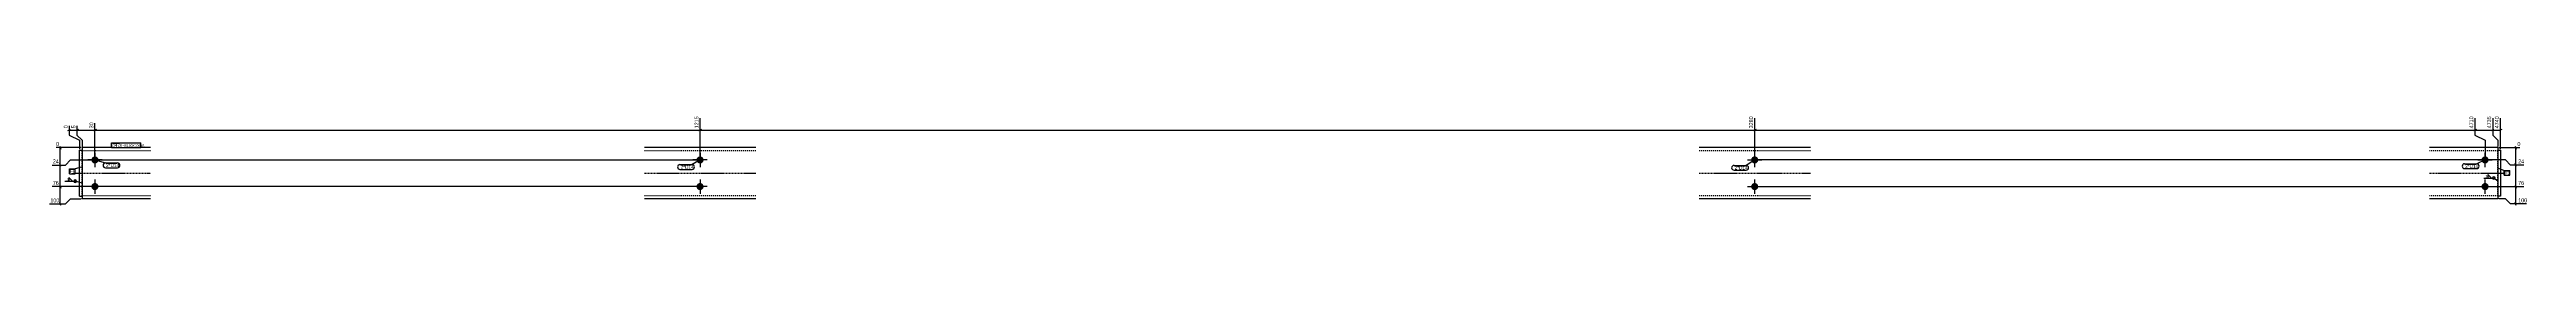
# Model space of a CAD drawing. Header units: millimetres. Extents: x 5 to 26005, y 5 to 648.
# Drawn here: x 5 to 4854, y 5 to 177 of the extents above; entities that cross this region are included whole.
import ezdxf

# ---------------------------------------------------------------- set-up
doc = ezdxf.new("R2010")
doc.units = ezdxf.units.MM
doc.linetypes.add('DXK_LINE_DOT2', pattern=[3.9198, 1.9599, -1.9599])
doc.linetypes.add('DXK_LINE_DOT3', pattern=[5.9187, 2.979, -0.9799, 0.9799, -0.9799])
for name, color, linetype in [('MÅLSÆTNING', 7, 'Continuous'), ('STÅL', 7, 'Continuous'), ('TEKST', 7, 'Continuous')]:
    doc.layers.add(name, color=color, linetype=linetype)
doc.styles.add('Arial Narrow', font='ARIALN.TTF', dxfattribs={"height": 0.2})

msp = doc.modelspace()

# ---------------------------------------------------------------- hatches: boundary and pattern name
at = {"layer": 'STÅL', "linetype": 'Continuous'}
for points in [[(93.5, 86.8, -1), (93.5, 100.8, -1)], [(1278.4, 86.8, -1), (1278.4, 100.8, -1)], [(3343.4, 100.8, -1), (3343.4, 86.8, -1)], [(4773.5, 100.8, -1), (4773.5, 86.8, -1)], [(93.5, 34.8, -1), (93.5, 48.8, -1)], [(1278.4, 34.8, -1), (1278.4, 48.8, -1)], [(3343.4, 48.8, -1), (3343.4, 34.8, -1)], [(4773.5, 48.8, -1), (4773.5, 34.8, -1)]]:
    msp.add_hatch(color=96, dxfattribs=at).paths.add_polyline_path(points)

# ---------------------------------------------------------------- linework, layer by layer
at = {"layer": 'MÅLSÆTNING', "color": 7, "linetype": 'Continuous'}
for p, q in [((40.4, 150.9), (46.4, 153.3)), ((43.4, 160.3), (43.4, 142.1)), ((43.4, 152.1), (58.4, 152.1)), ((61.4, 153.3), (55.4, 150.9)), ((58.4, 160.3), (58.4, 142.1)), ((90.5, 150.9), (96.5, 153.3)), ((93.5, 95.8), (93.5, 165.2)), ((1281.4, 153.3), (1275.4, 150.9)), ((1275.4, 150.9), (1281.4, 153.3)), ((1278.4, 95.8), (1278.4, 175)), ((1278.4, 95.8), (1278.4, 175)), ((1278.4, 152.1), (3343.4, 152.1)), ((3346.4, 153.3), (3340.4, 150.9)), ((3340.4, 150.9), (3346.4, 153.3)), ((3343.4, 95.8), (3343.4, 175)), ((3343.4, 95.8), (3343.4, 175)), ((3343.4, 152.1), (4753.5, 152.1)), ((4750.5, 150.9), (4756.5, 153.3)), ((4753.5, 175), (4753.5, 142.1)), ((4785.5, 150.9), (4791.5, 153.3)), ((4788.5, 175), (4788.5, 142.1)), ((4788.5, 152.1), (4803.5, 152.1)), ((4806.5, 153.3), (4800.5, 150.9)), ((4803.5, 114.8), (4803.5, 175)), ((66.4, 117.8), (17.5, 117.8)), ((24.5, 120.8), (26.9, 114.8)), ((25.7, 83.8), (25.7, 117.8)), ((43.4, 142.1), (63.4, 132.1)), ((58.4, 142.1), (68.4, 132.1)), ((63.4, 132.1), (63.4, 114.8)), ((68.4, 132.1), (68.4, 119.8)), ((4753.5, 142.1), (4773.5, 132.1)), ((4773.5, 132.1), (4773.5, 95.8)), ((4788.5, 142.1), (4798.5, 132.1)), ((4798.5, 132.1), (4798.5, 119.8)), ((4800.5, 117.8), (4841.7, 117.8)), ((4832.2, 120.8), (4834.6, 114.8)), ((4833.4, 83.8), (4833.4, 117.8)), ((9.7, 83.8), (35.7, 83.8)), ((9.7, 83.8), (35.7, 83.8)), ((26.9, 80.8), (24.5, 86.8)), ((26.9, 80.8), (24.5, 86.8)), ((35.7, 83.8), (45.7, 93.8)), ((35.7, 83.8), (45.7, 93.8)), ((45.7, 93.8), (1276.4, 93.8)), ((45.7, 93.8), (1276.4, 93.8)), ((4813.4, 93.8), (3345.4, 93.8)), ((4813.4, 93.8), (3345.4, 93.8)), ((4823.4, 83.8), (4813.4, 93.8)), ((4823.4, 83.8), (4813.4, 93.8)), ((4849.5, 83.8), (4823.4, 83.8)), ((4849.5, 83.8), (4823.4, 83.8)), ((4834.6, 80.8), (4832.2, 86.8)), ((4834.6, 80.8), (4832.2, 86.8)), ((4.8, 7.8), (35.7, 7.8)), ((1276.4, 41.8), (9.7, 41.8)), ((24.5, 44.8), (26.9, 38.8)), ((26.9, 4.8), (24.5, 10.8)), ((25.7, 7.8), (25.7, 41.8)), ((35.7, 7.8), (45.7, 17.8)), ((45.7, 17.8), (66.4, 17.8)), ((3345.4, 41.8), (4849.5, 41.8)), ((4813.4, 17.8), (4800.5, 17.8)), ((4823.4, 7.8), (4813.4, 17.8)), ((4854.3, 7.8), (4823.4, 7.8)), ((4832.2, 44.8), (4834.6, 38.8)), ((4834.6, 4.8), (4832.2, 10.8)), ((4833.4, 7.8), (4833.4, 41.8))]:
    msp.add_line(p, q, dxfattribs=at)
at = {"layer": 'STÅL', "color": 2, "linetype": 'Continuous'}
for p, q in [((63.5, 22.8), (63.4, 112.8)), ((63.4, 112.8), (68.4, 112.8)), ((202.5, 117.8), (68.4, 117.8)), ((68.4, 117.8), (68.5, 18.7)), ((1387.4, 117.8), (1169.4, 117.8)), ((3452.4, 117.8), (3234.4, 117.8)), ((4798.5, 117.8), (4664.5, 117.8)), ((4798.5, 117.8), (4798.5, 116.9)), ((4798.5, 116.9), (4798.5, 114.3)), ((4798.5, 114.3), (4798.5, 17.8)), ((4798.5, 112.8), (4803.5, 112.8)), ((4803.5, 112.8), (4803.5, 22.8)), ((63.5, 22.8), (68.5, 22.8)), ((68.5, 17.8), (68.5, 18.7)), ((202.5, 17.8), (68.5, 17.8)), ((1387.4, 17.8), (1169.4, 17.8)), ((3452.4, 17.8), (3234.4, 17.8)), ((4798.5, 17.8), (4664.5, 17.8)), ((4803.5, 22.8), (4798.5, 22.8))]:
    msp.add_line(p, q, dxfattribs=at)
at = {"layer": 'STÅL', "color": 7, "linetype": 'DXK_LINE_DOT2'}
for p, q in [((68.5, 22.8), (68.4, 112.8)), ((202.5, 111.8), (68.4, 111.8)), ((1387.4, 111.8), (1169.4, 111.8)), ((3452.4, 111.8), (3234.4, 111.8)), ((4798.5, 111.8), (4664.5, 111.8)), ((4798.5, 22.8), (4798.5, 112.8)), ((68.5, 23.8), (68.5, 24.3)), ((202.5, 23.8), (68.5, 23.8)), ((1387.4, 23.8), (1169.4, 23.8)), ((3452.4, 23.8), (3234.4, 23.8)), ((4798.5, 23.8), (4664.5, 23.8))]:
    msp.add_line(p, q, dxfattribs=at)
at = {"layer": 'STÅL', "color": 96, "linetype": 'Continuous'}
for p, q in [((93.5, 107.8), (93.5, 79.8)), ((1278.4, 107.8), (1278.4, 79.8)), ((3343.4, 79.8), (3343.4, 107.8)), ((4773.5, 79.8), (4773.5, 107.8)), ((107.5, 93.8), (79.5, 93.8)), ((93.5, 55.8), (93.5, 27.8)), ((1292.4, 93.8), (1264.4, 93.8)), ((1278.4, 55.8), (1278.4, 27.8)), ((3329.4, 93.8), (3357.4, 93.8)), ((3343.4, 27.8), (3343.4, 55.8)), ((4759.5, 93.8), (4787.5, 93.8)), ((4773.5, 27.8), (4773.5, 55.8)), ((107.5, 41.8), (79.5, 41.8)), ((1292.4, 41.8), (1264.4, 41.8)), ((3329.4, 41.8), (3357.4, 41.8)), ((4759.5, 41.8), (4787.5, 41.8))]:
    msp.add_line(p, q, dxfattribs=at)
at = {"layer": 'STÅL', "color": 7, "linetype": 'DXK_LINE_DOT3'}
for p, q in [((48.5, 67.8), (202.5, 67.8)), ((1169.4, 67.8), (1387.4, 67.8)), ((3234.4, 67.8), (3452.4, 67.8)), ((4664.5, 67.8), (4818.5, 67.8))]:
    msp.add_line(p, q, dxfattribs=at)

# ---------------------------------------------------------------- next in the draw order: wipeouts: each hides what was drawn before it
at = {"color": 0, "linetype": 'Continuous'}
for points in [[(56.8, 161.9), (45.6, 161.9), (45.6, 153.9), (56.8, 153.9)], [(3341.8, 176.6), (3330.6, 176.6), (3330.6, 153.9), (3341.8, 153.9)], [(4751.9, 176.6), (4740.7, 176.6), (4740.7, 153.9), (4751.9, 153.9)], [(4801.9, 176.6), (4790.7, 176.6), (4790.7, 153.9), (4801.9, 153.9)], [(4843.3, 119.4), (4843.3, 130.6), (4835.2, 130.6), (4835.2, 119.4)], [(22.5, 43.4), (22.5, 54.6), (9.5, 54.6), (9.5, 43.4)], [(4849.6, 43.4), (4849.6, 54.6), (4836.7, 54.6), (4836.7, 43.4)]]:
    msp.add_wipeout(points, dxfattribs=at).dxf.layer = 'MÅLSÆTNING'
at = {"color": 0}
for points in [[(140.2, 119.2), (140.2, 126.2), (127.4, 126.2), (127.4, 119.2)], [(1261.6, 76.5), (1261.6, 83.5), (1240.3, 83.5), (1240.3, 76.5)], [(3325.4, 75), (3325.4, 82), (3304.1, 82), (3304.1, 75)]]:
    msp.add_wipeout(points, dxfattribs=at).dxf.layer = 'TEKST'

# ---------------------------------------------------------------- next in the draw order: linework, layer by layer
at = {"layer": 'MÅLSÆTNING', "color": 7, "linetype": 'Continuous'}
for p, q in [((4756.5, 153.3), (4750.5, 150.9)), ((4753.5, 175), (4753.5, 142.1)), ((4753.5, 152.1), (4788.5, 152.1)), ((4785.5, 150.9), (4791.5, 153.3)), ((4788.5, 175), (4788.5, 142.1)), ((68.4, 132.1), (68.4, 119.8)), ((4753.5, 142.1), (4773.5, 132.1)), ((4773.5, 132.1), (4773.5, 95.8)), ((4788.5, 142.1), (4798.5, 132.1)), ((4798.5, 132.1), (4798.5, 119.8))]:
    msp.add_line(p, q, dxfattribs=at)

# ---------------------------------------------------------------- next in the draw order: texts
at = {"layer": 'MÅLSÆTNING', "color": 3, "linetype": 'Continuous', "style": 'Arial Narrow'}
for s, p in [('3280', (3340.2, 155.5)), ('4710', (4750.3, 155.5)), ('4740', (4800.3, 155.5))]:
    msp.add_text(s, height=7.64, rotation=90.0002, dxfattribs=at).set_placement(p)
for s, p in [('0', (4836.8, 121)), ('76', (11.1, 45)), ('76', (4838.3, 45))]:
    msp.add_text(s, height=7.64, dxfattribs=at).set_placement(p)

# ---------------------------------------------------------------- next in the draw order: wipeouts: each hides what was drawn before it
at = {"color": 0, "linetype": 'Continuous'}
for points in [[(41.8, 161.9), (30.6, 161.9), (30.6, 153.9), (41.8, 153.9)], [(22.5, 9.4), (22.5, 20.6), (4.7, 20.6), (4.7, 9.4)], [(4854.5, 9.4), (4854.5, 20.6), (4836.7, 20.6), (4836.7, 9.4)]]:
    msp.add_wipeout(points, dxfattribs=at).dxf.layer = 'MÅLSÆTNING'
at = {"color": 0}
for points in [[(140.2, 119.2), (140.2, 126.2), (127.4, 126.2), (127.4, 119.2)], [(1261.6, 76.5), (1261.6, 83.5), (1240.3, 83.5), (1240.3, 76.5)], [(3325.4, 75), (3325.4, 82), (3304.1, 82), (3304.1, 75)]]:
    msp.add_wipeout(points, dxfattribs=at).dxf.layer = 'TEKST'

# ---------------------------------------------------------------- next in the draw order: linework, layer by layer
at = {"layer": 'MÅLSÆTNING', "color": 7, "linetype": 'Continuous'}
for p, q in [((61.4, 153.3), (55.4, 150.9)), ((58.4, 160.3), (58.4, 142.1)), ((58.4, 152.1), (93.5, 152.1)), ((58.4, 142.1), (68.4, 132.1)), ((25.7, 41.8), (25.7, 83.8)), ((4833.4, 41.8), (4833.4, 83.8)), ((1276.4, 41.8), (9.7, 41.8)), ((24.5, 44.8), (26.9, 38.8)), ((3345.4, 41.8), (4849.5, 41.8)), ((4832.2, 44.8), (4834.6, 38.8))]:
    msp.add_line(p, q, dxfattribs=at)
at = {"layer": 'TEKST', "color": 7, "linetype": 'Continuous'}
for p, q in [((1239.1, 84.7), (1262.8, 84.7)), ((1239.1, 75.3), (1262.8, 75.3)), ((1278.4, 93.8), (1262.8, 84.7)), ((3302.9, 83.2), (3326.6, 83.2)), ((3302.9, 73.8), (3326.6, 73.8)), ((3343.4, 93.8), (3326.6, 83.2))]:
    msp.add_line(p, q, dxfattribs=at)
for centre, start, end in [((1239.1, 80), 90, 270), ((1262.8, 80), 270, 90), ((3302.9, 78.5), 90, 270), ((3326.6, 78.5), 270, 90)]:
    msp.add_arc(centre, 4.7, start, end, dxfattribs=at)

# ---------------------------------------------------------------- next in the draw order: texts
at = {"layer": 'MÅLSÆTNING', "color": 3, "linetype": 'Continuous', "style": 'Arial Narrow'}
for s, p in [('0', (40.2, 155.5)), ('5', (55.2, 155.5))]:
    msp.add_text(s, height=7.64, rotation=90.0002, dxfattribs=at).set_placement(p)
for p in [(6.3, 11), (4838.3, 11)]:
    msp.add_text('100', height=7.64, dxfattribs=at).set_placement(p)
at = {"layer": 'TEKST', "color": 3, "style": 'Arial Narrow'}
for p in [(1240.3, 76.5), (3304.1, 75)]:
    msp.add_text('2*D14', height=6.68, dxfattribs=at).set_placement(p)

# ---------------------------------------------------------------- next in the draw order: wipeouts: each hides what was drawn before it
at = {"color": 0, "linetype": 'Continuous'}
for points in [[(4786.9, 176.6), (4775.7, 176.6), (4775.7, 153.9), (4786.9, 153.9)], [(23.9, 119.4), (23.9, 130.6), (15.9, 130.6), (15.9, 119.4)]]:
    msp.add_wipeout(points, dxfattribs=at).dxf.layer = 'MÅLSÆTNING'
at = {"color": 0}
msp.add_wipeout([(182.5, 119.2), (182.5, 124.2), (142.3, 124.2), (142.3, 119.2)], dxfattribs=at).dxf.layer = 'TEKST'

# ---------------------------------------------------------------- next in the draw order: texts
at = {"layer": 'MÅLSÆTNING', "color": 3, "linetype": 'Continuous', "style": 'Arial Narrow'}
msp.add_text('4735', height=7.64, rotation=90.0002, dxfattribs=at).set_placement((4785.3, 155.5))
msp.add_text('0', height=7.64, dxfattribs=at).set_placement((17.5, 121))

# ---------------------------------------------------------------- next in the draw order: wipeouts: each hides what was drawn before it
at = {"color": 0, "linetype": 'Continuous'}
for points in [[(91.9, 166.8), (80.7, 166.8), (80.7, 153.9), (91.9, 153.9)], [(22.5, 85.4), (22.5, 96.6), (9.5, 96.6), (9.5, 85.4)], [(4849.6, 85.4), (4849.6, 96.6), (4836.7, 96.6), (4836.7, 85.4)]]:
    msp.add_wipeout(points, dxfattribs=at).dxf.layer = 'MÅLSÆTNING'
at = {"color": 0}
for points in [[(182.5, 119.2), (182.5, 124.2), (142.3, 124.2), (142.3, 119.2)], [(41.7, 52.7), (41.7, 58.5), (37.8, 58.5), (37.8, 52.7)], [(4777.6, 59), (4777.6, 64.8), (4773.8, 64.8), (4773.8, 59)]]:
    msp.add_wipeout(points, dxfattribs=at).dxf.layer = 'TEKST'

# ---------------------------------------------------------------- next in the draw order: hatches: boundary and pattern name
at = {"layer": 'TEKST', "linetype": 'Continuous'}
for points in [[(63.9, 51.1), (68.5, 48.7), (63.3, 48.7)], [(4795.3, 56.4), (4798.5, 52.4), (4793.8, 54.5)]]:
    msp.add_hatch(color=3, dxfattribs=at).paths.add_polyline_path(points)

# ---------------------------------------------------------------- next in the draw order: linework, layer by layer
at = {"layer": 'MÅLSÆTNING', "color": 7, "linetype": 'Continuous'}
for p, q in [((96.5, 153.3), (90.5, 150.9)), ((93.5, 95.8), (93.5, 165.2)), ((93.5, 152.1), (1278.4, 152.1))]:
    msp.add_line(p, q, dxfattribs=at)
at = {"layer": 'TEKST', "color": 7, "linetype": 'Continuous'}
for p, q in [((126.2, 127.4), (183.7, 127.4)), ((126.2, 118), (126.2, 127.4)), ((126.2, 118), (183.7, 118)), ((183.7, 118), (183.7, 127.4))]:
    msp.add_line(p, q, dxfattribs=at)
at = {"layer": 'TEKST', "color": 3, "linetype": 'Continuous'}
for p, q in [((34.7, 52.1), (54.8, 52.1)), ((49.8, 52.1), (42.7, 59.2)), ((42.7, 59.2), (42.7, 52.1)), ((42.7, 52.1), (49.8, 52.1)), ((68.5, 48.7), (54.8, 52.1)), ((4770.7, 58.4), (4790.7, 58.4)), ((4785.8, 58.4), (4778.6, 65.6)), ((4778.6, 65.6), (4778.6, 58.4)), ((4778.6, 58.4), (4785.8, 58.4)), ((4798.5, 52.4), (4790.7, 58.4))]:
    msp.add_line(p, q, dxfattribs=at)
for centre, start, end in [((54.8, 52.1), 90, 270), ((54.8, 52.1), 270, 90), ((4790.7, 58.4), 90, 270), ((4790.7, 58.4), 270, 90)]:
    msp.add_arc(centre, 2.5, start, end, dxfattribs=at)

# ---------------------------------------------------------------- next in the draw order: texts
at = {"layer": 'MÅLSÆTNING', "color": 3, "linetype": 'Continuous', "style": 'Arial Narrow'}
msp.add_text('30', height=7.64, rotation=90.0002, dxfattribs=at).set_placement((90.3, 155.5))
for p in [(11.1, 87), (4838.3, 87)]:
    msp.add_text('24', height=7.64, dxfattribs=at).set_placement(p)
at = {"layer": 'TEKST', "color": 3, "style": 'Arial Narrow'}
for s, height, p in [('p47', 6.68, (127.4, 119.2)), ('RHS100X100X6', 4.772, (142.3, 119.2)), ('3', 4.77, (38.2, 53.1)), ('3', 4.77, (4774.2, 59.4))]:
    msp.add_text(s, height=height, dxfattribs=at).set_placement(p)

# ---------------------------------------------------------------- next in the draw order: wipeouts: each hides what was drawn before it
at = {"color": 0, "linetype": 'Continuous'}
msp.add_wipeout([(1276.8, 176.6), (1265.6, 176.6), (1265.6, 153.9), (1276.8, 153.9)], dxfattribs=at).dxf.layer = 'MÅLSÆTNING'
at = {"color": 0}
for points in [[(53.6, 68.1), (53.6, 75.1), (44.7, 75.1), (44.7, 68.1)], [(136.7, 79.7), (136.7, 86.7), (115.4, 86.7), (115.4, 79.7)], [(4755.8, 78), (4755.8, 85), (4734.5, 85), (4734.5, 78)], [(4821, 65.2), (4821, 72.2), (4812.1, 72.2), (4812.1, 65.2)]]:
    msp.add_wipeout(points, dxfattribs=at).dxf.layer = 'TEKST'

# ---------------------------------------------------------------- next in the draw order: texts
at = {"layer": 'MÅLSÆTNING', "color": 3, "linetype": 'Continuous', "style": 'Arial Narrow'}
msp.add_text('1215', height=7.64, rotation=90.0002, dxfattribs=at).set_placement((1275.2, 155.5))

# ---------------------------------------------------------------- next in the draw order: wipeouts: each hides what was drawn before it
at = {"color": 0}
for points in [[(53.6, 68.1), (53.6, 75.1), (44.7, 75.1), (44.7, 68.1)], [(136.7, 79.7), (136.7, 86.7), (115.4, 86.7), (115.4, 79.7)], [(4755.8, 78), (4755.8, 85), (4734.5, 85), (4734.5, 78)], [(4821, 65.2), (4821, 72.2), (4812.1, 72.2), (4812.1, 65.2)]]:
    msp.add_wipeout(points, dxfattribs=at).dxf.layer = 'TEKST'

# ---------------------------------------------------------------- next in the draw order: linework, layer by layer
at = {"layer": 'TEKST', "color": 7, "linetype": 'Continuous'}
for p, q in [((43.5, 76.3), (54.8, 76.3)), ((43.5, 66.9), (43.5, 76.3)), ((43.5, 66.9), (54.8, 66.9)), ((66.9, 79.5), (54.8, 76.3)), ((54.8, 66.9), (54.8, 76.3)), ((93.5, 93.8), (114.2, 87.9)), ((114.2, 87.9), (137.9, 87.9)), ((114.2, 78.5), (137.9, 78.5)), ((4733.3, 86.2), (4757, 86.2)), ((4733.3, 76.8), (4757, 76.8)), ((4773.5, 93.8), (4757, 86.2)), ((4799.8, 77.4), (4810.9, 73.4)), ((4810.9, 73.4), (4822.2, 73.4)), ((4810.9, 64), (4810.9, 73.4)), ((4810.9, 64), (4822.2, 64)), ((4822.2, 64), (4822.2, 73.4))]:
    msp.add_line(p, q, dxfattribs=at)
for centre, start, end in [((114.2, 83.2), 90, 270), ((137.9, 83.2), 270, 90), ((4733.3, 81.5), 90, 270), ((4757, 81.5), 270, 90)]:
    msp.add_arc(centre, 4.7, start, end, dxfattribs=at)

# ---------------------------------------------------------------- next in the draw order: texts
at = {"layer": 'TEKST', "color": 3, "style": 'Arial Narrow'}
for s, p in [('F9', (44.7, 68.1)), ('2*D14', (115.4, 79.7)), ('2*D14', (4734.5, 78)), ('F9', (4812.1, 65.2))]:
    msp.add_text(s, height=6.68, dxfattribs=at).set_placement(p)

doc.saveas('drawing.dxf')
